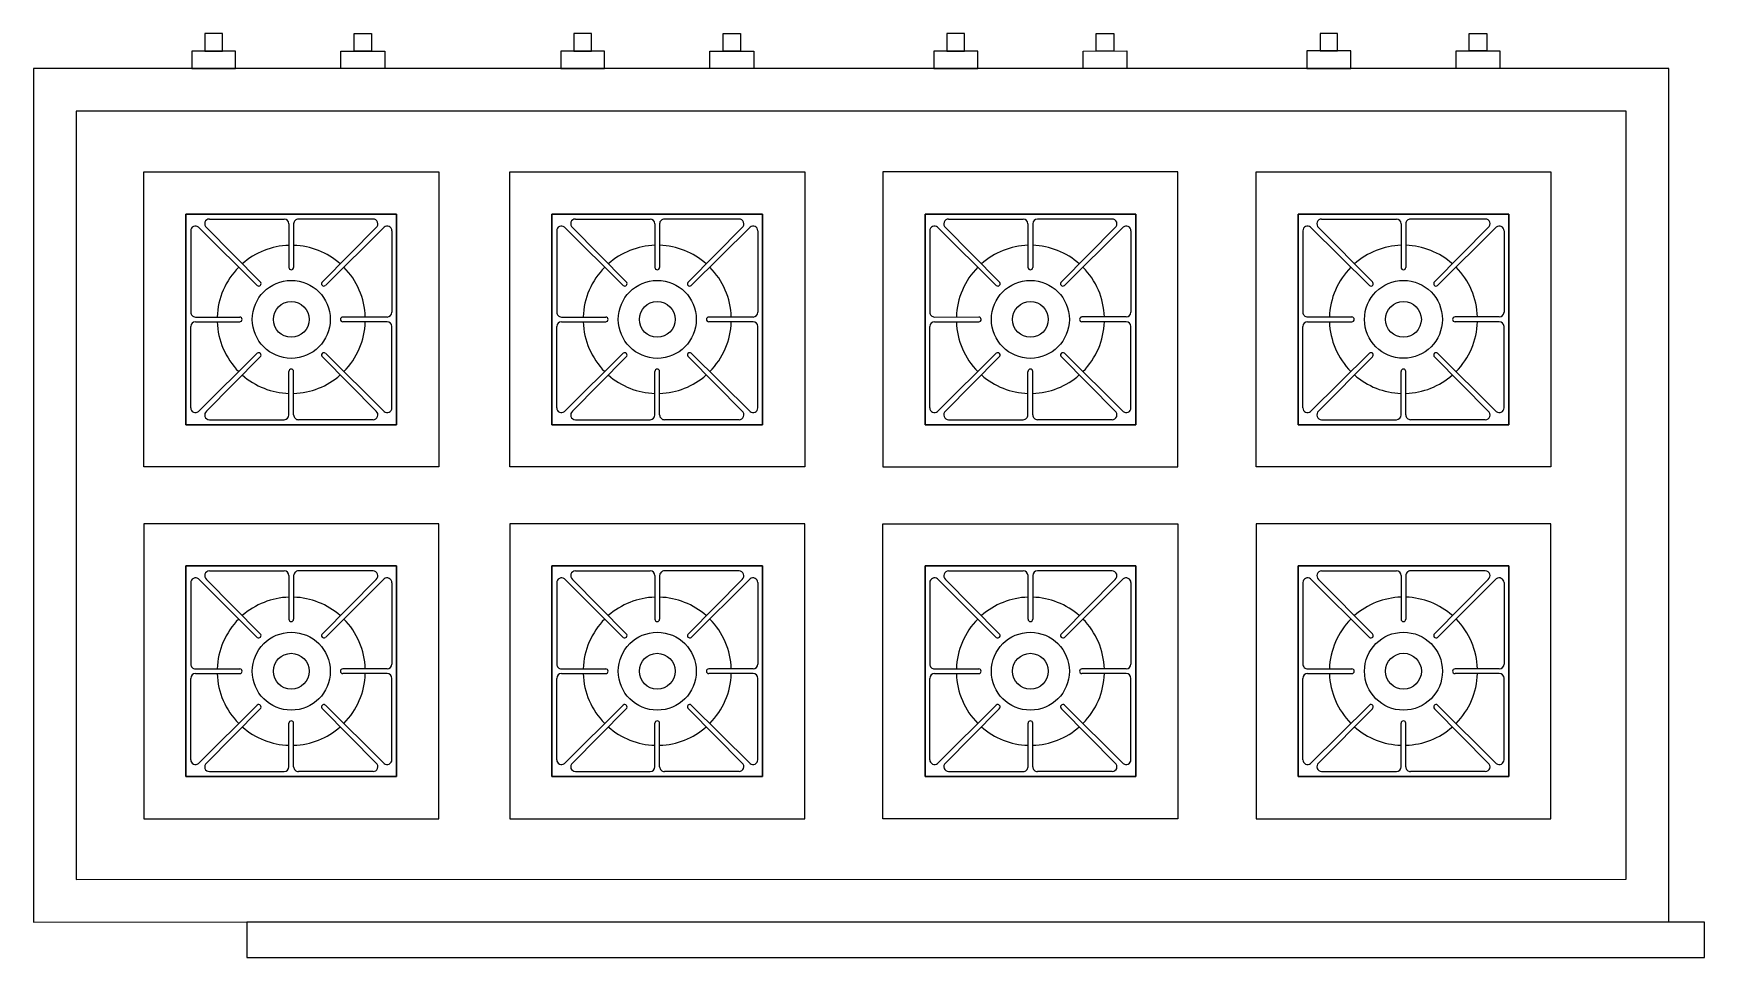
# Model space of a CAD drawing. Header units: millimetres. Extents: x -937 to 10425, y -275 to 2422.
# Drawn here: x 9317.1 to 9411.1, y 2369.8 to 2421.7 of the extents above; entities that cross this region are included whole.
import ezdxf

# ---------------------------------------------------------------- set-up
doc = ezdxf.new("R2010")
doc.units = ezdxf.units.MM
doc.layers.add('S2000-002 Çizgi', color=7, linetype='Continuous')

# ---------------------------------------------------------------- blocks, each defined once
blk = doc.blocks.new('A$C12B43838')
at = {"layer": 'S2000-002 Çizgi'}
for p, q in [((8.581, 39.819), (20.43, 39.819)), ((9.901, 39.536), (14.105, 39.536)), ((19.11, 39.537), (14.906, 39.537)), ((20.43, 39.819), (20.431, 27.97)), ((29.17, 39.819), (41.019, 39.819)), ((30.49, 39.537), (34.694, 39.537)), ((39.699, 39.537), (35.495, 39.537)), ((41.019, 39.819), (41.019, 27.97)), ((50.159, 39.82), (50.159, 27.97)), ((62.008, 39.82), (50.159, 39.82)), ((51.479, 39.537), (55.683, 39.537)), ((60.688, 39.537), (56.484, 39.537)), ((71.148, 39.82), (82.997, 39.82)), ((72.468, 39.538), (76.672, 39.538)), ((81.677, 39.538), (77.472, 39.538)), ((82.997, 39.82), (82.997, 27.971)), ((8.848, 38.875), (8.848, 34.295)), ((9.282, 39.083), (12.59, 35.796)), ((9.734, 39.062), (12.757, 36.004)), ((14.372, 39.27), (14.372, 36.82)), ((14.639, 39.27), (14.639, 36.82)), ((19.278, 39.062), (16.254, 36.004)), ((19.729, 39.083), (16.422, 35.796)), ((20.163, 38.875), (20.164, 34.295)), ((29.437, 38.875), (29.437, 34.295)), ((29.871, 39.083), (33.179, 35.796)), ((30.323, 39.062), (33.346, 36.004)), ((34.961, 39.27), (34.961, 36.82)), ((35.228, 39.27), (35.228, 36.82)), ((39.867, 39.062), (36.843, 36.004)), ((40.318, 39.083), (37.01, 35.797)), ((40.752, 38.875), (40.752, 34.295)), ((50.426, 38.876), (50.426, 34.295)), ((50.86, 39.083), (54.168, 35.797)), ((51.311, 39.063), (54.335, 36.005)), ((55.95, 39.27), (55.95, 36.82)), ((56.217, 39.27), (56.217, 36.82)), ((60.855, 39.063), (57.832, 36.005)), ((61.307, 39.084), (57.999, 35.797)), ((61.741, 38.876), (61.741, 34.296)), ((71.415, 38.876), (71.415, 34.296)), ((71.849, 39.084), (75.156, 35.797)), ((72.3, 39.063), (75.324, 36.005)), ((76.939, 39.271), (76.939, 36.821)), ((77.206, 39.271), (77.206, 36.821)), ((81.844, 39.063), (78.821, 36.005)), ((82.296, 39.084), (78.988, 35.797)), ((82.73, 38.876), (82.73, 34.296)), ((12.778, 35.816), (12.778, 35.816)), ((16.234, 35.816), (16.234, 35.816)), ((33.366, 35.817), (33.366, 35.817)), ((36.823, 35.817), (36.823, 35.817)), ((54.355, 35.817), (54.355, 35.817)), ((57.812, 35.817), (57.812, 35.817)), ((75.344, 35.818), (75.344, 35.818)), ((78.8, 35.818), (78.8, 35.818)), ((9.115, 34.028), (11.606, 34.028)), ((9.115, 34.028), (11.606, 34.028)), ((19.897, 34.028), (17.405, 34.028)), ((19.897, 34.028), (17.405, 34.028)), ((29.704, 34.028), (32.195, 34.028)), ((29.704, 34.028), (32.195, 34.028)), ((40.486, 34.028), (37.994, 34.028)), ((40.486, 34.028), (37.994, 34.028)), ((50.693, 34.028), (53.184, 34.029)), ((50.693, 34.028), (53.184, 34.029)), ((61.474, 34.029), (58.983, 34.029)), ((61.474, 34.029), (58.983, 34.029)), ((71.681, 34.029), (74.173, 34.029)), ((71.681, 34.029), (74.173, 34.029)), ((82.463, 34.029), (79.972, 34.029)), ((82.463, 34.029), (79.972, 34.029)), ((8.848, 28.914), (8.848, 33.494)), ((9.115, 33.761), (11.606, 33.761)), ((19.897, 33.761), (17.405, 33.761)), ((20.164, 28.914), (20.164, 33.494)), ((29.437, 28.914), (29.437, 33.494)), ((29.704, 33.761), (32.195, 33.761)), ((40.486, 33.761), (37.994, 33.761)), ((40.753, 28.914), (40.752, 33.495)), ((50.426, 28.914), (50.426, 33.495)), ((50.693, 33.762), (53.184, 33.762)), ((61.474, 33.762), (58.983, 33.762)), ((61.741, 28.915), (61.741, 33.495)), ((71.415, 28.915), (71.415, 33.495)), ((71.681, 33.762), (74.173, 33.762)), ((82.463, 33.762), (79.972, 33.762)), ((82.73, 28.915), (82.73, 33.495)), ((9.283, 28.706), (12.59, 31.993)), ((12.778, 31.972), (12.778, 31.972)), ((16.234, 31.972), (16.234, 31.972)), ((19.729, 28.706), (16.422, 31.993)), ((29.871, 28.706), (33.179, 31.993)), ((33.367, 31.973), (33.367, 31.973)), ((36.823, 31.973), (36.823, 31.973)), ((40.318, 28.706), (37.011, 31.993)), ((50.86, 28.707), (54.168, 31.993)), ((54.355, 31.973), (54.355, 31.973)), ((57.812, 31.973), (57.812, 31.973)), ((61.307, 28.707), (57.999, 31.993)), ((71.849, 28.707), (75.157, 31.994)), ((75.344, 31.974), (75.344, 31.974)), ((78.801, 31.974), (78.801, 31.974)), ((82.296, 28.707), (78.988, 31.994)), ((9.734, 28.727), (12.758, 31.785)), ((19.278, 28.727), (16.254, 31.785)), ((30.323, 28.727), (33.346, 31.785)), ((39.867, 28.727), (36.843, 31.785)), ((51.312, 28.728), (54.335, 31.786)), ((60.856, 28.728), (57.832, 31.786)), ((72.3, 28.728), (75.324, 31.786)), ((81.844, 28.728), (78.821, 31.786)), ((14.373, 28.519), (14.373, 30.969)), ((14.639, 28.519), (14.639, 30.969)), ((34.961, 28.519), (34.961, 30.97)), ((35.228, 28.519), (35.228, 30.97)), ((55.95, 28.52), (55.95, 30.97)), ((56.217, 28.52), (56.217, 30.97)), ((76.939, 28.52), (76.939, 30.97)), ((77.206, 28.52), (77.206, 30.97)), ((9.901, 28.252), (14.106, 28.252)), ((19.111, 28.252), (14.906, 28.252)), ((30.49, 28.252), (34.695, 28.253)), ((39.699, 28.253), (35.495, 28.253)), ((51.479, 28.253), (55.683, 28.253)), ((60.688, 28.253), (56.484, 28.253)), ((72.468, 28.253), (76.672, 28.253)), ((81.677, 28.254), (77.473, 28.254)), ((9.902, 19.748), (14.106, 19.748)), ((19.111, 19.748), (14.907, 19.748)), ((20.431, 8.181), (20.431, 20.03)), ((30.49, 19.748), (34.695, 19.748)), ((39.7, 19.748), (35.495, 19.748)), ((41.02, 8.181), (41.02, 20.031)), ((50.159, 8.182), (50.159, 20.031)), ((51.479, 19.748), (55.684, 19.748)), ((60.688, 19.749), (56.484, 19.749)), ((72.468, 19.749), (76.672, 19.749)), ((81.677, 19.749), (77.473, 19.749)), ((82.997, 8.182), (82.997, 20.032)), ((8.849, 19.086), (8.849, 14.506)), ((9.283, 19.294), (12.59, 16.007)), ((9.734, 19.273), (12.758, 16.215)), ((14.373, 19.481), (14.373, 17.031)), ((14.64, 19.481), (14.64, 17.031)), ((19.278, 19.273), (16.255, 16.215)), ((19.73, 19.294), (16.422, 16.007)), ((20.164, 19.086), (20.164, 14.506)), ((29.437, 19.086), (29.437, 14.506)), ((29.872, 19.294), (33.179, 16.008)), ((30.323, 19.273), (33.347, 16.215)), ((34.962, 19.481), (34.962, 17.031)), ((35.228, 19.481), (35.228, 17.031)), ((39.867, 19.274), (36.843, 16.216)), ((40.318, 19.294), (37.011, 16.008)), ((40.753, 19.087), (40.753, 14.506)), ((50.426, 19.087), (50.426, 14.507)), ((50.86, 19.295), (54.168, 16.008)), ((51.312, 19.274), (54.336, 16.216)), ((55.95, 19.482), (55.95, 17.032)), ((56.217, 19.482), (56.217, 17.032)), ((60.856, 19.274), (57.832, 16.216)), ((61.307, 19.295), (58, 16.008)), ((61.742, 19.087), (61.742, 14.507)), ((71.415, 19.087), (71.415, 14.507)), ((71.849, 19.295), (75.157, 16.009)), ((72.301, 19.274), (75.324, 16.216)), ((76.939, 19.482), (76.939, 17.032)), ((77.206, 19.482), (77.206, 17.032)), ((81.845, 19.274), (78.821, 16.216)), ((82.296, 19.295), (78.989, 16.009)), ((82.73, 19.088), (82.73, 14.507)), ((12.778, 16.027), (12.778, 16.028)), ((16.234, 16.028), (16.234, 16.028)), ((33.367, 16.028), (33.367, 16.028)), ((36.823, 16.028), (36.823, 16.028)), ((54.356, 16.028), (54.356, 16.028)), ((57.812, 16.028), (57.812, 16.028)), ((75.344, 16.029), (75.344, 16.029)), ((78.801, 16.029), (78.801, 16.029)), ((9.115, 14.239), (11.607, 14.239)), ((19.897, 14.239), (17.406, 14.239)), ((29.704, 14.239), (32.196, 14.239)), ((40.486, 14.239), (37.995, 14.239)), ((50.693, 14.24), (53.184, 14.24)), ((61.475, 14.24), (58.984, 14.24)), ((71.682, 14.24), (74.173, 14.24)), ((82.464, 14.24), (79.972, 14.24)), ((8.849, 9.125), (8.849, 13.705)), ((9.115, 13.972), (11.607, 13.972)), ((9.115, 13.972), (11.607, 13.972)), ((19.897, 13.972), (17.406, 13.972)), ((19.897, 13.972), (17.406, 13.972)), ((20.164, 9.125), (20.164, 13.705)), ((29.438, 9.125), (29.437, 13.705)), ((29.704, 13.972), (32.196, 13.972)), ((29.704, 13.972), (32.196, 13.972)), ((40.486, 13.973), (37.995, 13.973)), ((40.486, 13.973), (37.995, 13.973)), ((40.753, 9.125), (40.753, 13.706)), ((50.426, 9.126), (50.426, 13.706)), ((50.693, 13.973), (53.184, 13.973)), ((50.693, 13.973), (53.184, 13.973)), ((61.475, 13.973), (58.984, 13.973)), ((61.475, 13.973), (58.984, 13.973)), ((61.742, 9.126), (61.742, 13.706)), ((71.415, 9.126), (71.415, 13.706)), ((71.682, 13.973), (74.173, 13.973)), ((71.682, 13.973), (74.173, 13.973)), ((82.464, 13.974), (79.972, 13.973)), ((82.464, 13.974), (79.972, 13.973)), ((82.731, 9.126), (82.73, 13.707)), ((9.283, 8.917), (12.591, 12.204)), ((9.734, 8.938), (12.758, 11.996)), ((12.778, 12.184), (12.778, 12.184)), ((16.235, 12.184), (16.235, 12.184)), ((19.278, 8.938), (16.255, 11.996)), ((19.73, 8.917), (16.422, 12.204)), ((29.872, 8.917), (33.179, 12.204)), ((30.323, 8.938), (33.347, 11.996)), ((33.367, 12.184), (33.367, 12.184)), ((36.823, 12.184), (36.823, 12.184)), ((39.867, 8.939), (36.844, 11.996)), ((40.319, 8.918), (37.011, 12.204)), ((50.861, 8.918), (54.168, 12.205)), ((51.312, 8.939), (54.336, 11.997)), ((54.356, 12.184), (54.356, 12.184)), ((57.812, 12.184), (57.812, 12.184)), ((60.856, 8.939), (57.832, 11.997)), ((61.307, 8.918), (58, 12.205)), ((71.849, 8.918), (75.157, 12.205)), ((72.301, 8.939), (75.324, 11.997)), ((75.345, 12.185), (75.345, 12.185)), ((78.801, 12.185), (78.801, 12.185)), ((81.845, 8.939), (78.821, 11.997)), ((82.296, 8.919), (78.989, 12.205)), ((14.373, 8.73), (14.373, 11.18)), ((14.64, 8.73), (14.64, 11.18)), ((34.962, 8.731), (34.962, 11.181)), ((35.229, 8.731), (35.229, 11.181)), ((55.951, 8.731), (55.951, 11.181)), ((56.217, 8.731), (56.217, 11.181)), ((76.939, 8.732), (76.939, 11.182)), ((77.206, 8.732), (77.206, 11.182)), ((9.902, 8.463), (14.106, 8.463)), ((19.111, 8.464), (14.907, 8.463)), ((30.491, 8.464), (34.695, 8.464)), ((39.7, 8.464), (35.496, 8.464)), ((51.48, 8.464), (55.684, 8.464)), ((60.689, 8.464), (56.484, 8.464)), ((72.468, 8.465), (76.673, 8.465)), ((81.677, 8.465), (77.473, 8.465)), ((8.582, 8.181), (20.431, 8.181)), ((29.171, 8.181), (41.02, 8.181)), ((62.009, 8.182), (50.159, 8.182)), ((71.148, 8.182), (82.997, 8.182))]:
    blk.add_line(p, q, dxfattribs=at)
for points in [[(9.646, 48.988), (10.633, 48.988), (10.633, 49.975), (9.646, 49.975)], [(19.027, 48.988), (18.04, 48.988), (18.039, 49.976), (19.027, 49.976)], [(30.404, 48.988), (31.391, 48.988), (31.391, 49.975), (30.404, 49.975)], [(39.785, 48.988), (38.797, 48.988), (38.797, 49.976), (39.785, 49.976)], [(51.392, 48.988), (52.38, 48.988), (52.38, 49.976), (51.392, 49.976)], [(60.774, 48.988), (59.786, 48.988), (59.786, 49.976), (60.774, 49.976)], [(72.381, 48.989), (73.369, 48.989), (73.369, 49.976), (72.381, 49.976)], [(81.763, 48.989), (80.775, 48.989), (80.775, 49.977), (81.763, 49.977)], [(8.905, 48), (11.374, 48), (11.374, 48.988), (8.905, 48.988)], [(19.768, 48), (17.299, 48), (17.299, 48.988), (19.768, 48.988)], [(29.663, 48), (32.132, 48), (32.132, 48.988), (29.663, 48.988)], [(40.526, 48), (38.057, 48), (38.057, 48.988), (40.526, 48.988)], [(50.652, 48.001), (53.121, 48.001), (53.121, 48.988), (50.652, 48.988)], [(61.515, 48.001), (59.046, 48.001), (59.046, 48.988), (61.515, 48.989)], [(71.641, 48.001), (74.11, 48.001), (74.11, 48.989), (71.641, 48.989)], [(82.503, 48.001), (80.034, 48.001), (80.034, 48.989), (82.503, 48.989)], [(92.001, 0.002), (92, 48.002), (0, 48), (0.001, 0)], [(89.601, 2.402), (89.6, 45.602), (2.4, 45.6), (2.401, 2.4)], [(22.8, 42.189), (22.8, 25.6), (6.212, 25.6), (6.211, 42.189)], [(43.389, 42.189), (43.389, 25.601), (26.8, 25.6), (26.8, 42.189)], [(47.789, 42.189), (47.789, 25.601), (64.378, 25.601), (64.378, 42.19)], [(85.367, 42.19), (85.367, 25.601), (68.778, 25.601), (68.778, 42.19)], [(20.43, 39.819), (20.431, 27.97), (8.581, 27.97), (8.581, 39.819)], [(20.43, 39.819), (8.581, 39.819), (8.581, 27.97), (20.431, 27.97)], [(20.43, 39.819), (8.581, 39.819), (8.581, 27.97), (20.431, 27.97)], [(41.019, 39.819), (41.019, 27.97), (29.17, 27.97), (29.17, 39.819)], [(41.019, 39.819), (29.17, 39.819), (29.17, 27.97), (41.019, 27.97)], [(41.019, 39.819), (29.17, 39.819), (29.17, 27.97), (41.019, 27.97)], [(50.159, 39.82), (50.159, 27.97), (62.008, 27.971), (62.008, 39.82)], [(50.159, 39.82), (62.008, 39.82), (62.008, 27.971), (50.159, 27.97)], [(50.159, 39.82), (62.008, 39.82), (62.008, 27.971), (50.159, 27.97)], [(82.997, 39.82), (82.997, 27.971), (71.148, 27.971), (71.148, 39.82)], [(82.997, 39.82), (71.148, 39.82), (71.148, 27.971), (82.997, 27.971)], [(82.997, 39.82), (71.148, 39.82), (71.148, 27.971), (82.997, 27.971)], [(22.801, 5.811), (22.801, 22.4), (6.212, 22.4), (6.212, 5.811)], [(43.39, 5.812), (43.389, 22.401), (26.801, 22.4), (26.801, 5.811)], [(47.79, 5.812), (47.789, 22.401), (64.378, 22.401), (64.379, 5.812)], [(85.367, 5.813), (85.367, 22.401), (68.778, 22.401), (68.779, 5.812)], [(20.431, 8.181), (20.431, 20.03), (8.582, 20.03), (8.582, 8.181)], [(20.431, 8.181), (8.582, 8.181), (8.582, 20.03), (20.431, 20.03)], [(20.431, 8.181), (8.582, 8.181), (8.582, 20.03), (20.431, 20.03)], [(41.02, 8.181), (41.02, 20.031), (29.17, 20.03), (29.171, 8.181)], [(41.02, 8.181), (29.171, 8.181), (29.17, 20.03), (41.02, 20.031)], [(41.02, 8.181), (29.171, 8.181), (29.17, 20.03), (41.02, 20.031)], [(50.159, 8.182), (50.159, 20.031), (62.008, 20.031), (62.009, 8.182)], [(50.159, 8.182), (62.009, 8.182), (62.008, 20.031), (50.159, 20.031)], [(50.159, 8.182), (62.009, 8.182), (62.008, 20.031), (50.159, 20.031)], [(82.997, 8.182), (82.997, 20.032), (71.148, 20.031), (71.148, 8.182)], [(82.997, 8.182), (71.148, 8.182), (71.148, 20.031), (82.997, 20.032)], [(82.997, 8.182), (71.148, 8.182), (71.148, 20.031), (82.997, 20.032)]]:
    blk.add_lwpolyline(points, close=True, dxfattribs=at)
for centre, radius in [((14.506, 33.894), 2.192), ((35.095, 33.895), 2.192), ((56.084, 33.895), 2.192), ((77.072, 33.896), 2.192), ((14.506, 33.894), 1.007), ((35.095, 33.895), 1.007), ((56.084, 33.895), 1.007), ((77.072, 33.896), 1.007), ((14.506, 14.106), 2.192), ((35.095, 14.106), 2.192), ((56.084, 14.106), 2.192), ((77.073, 14.107), 2.192), ((14.506, 14.106), 1.007), ((35.095, 14.106), 1.007), ((56.084, 14.106), 1.007), ((77.073, 14.107), 1.007)]:
    blk.add_circle(centre, radius, dxfattribs=at)
for centre, radius, start, end in [((9.901, 39.27), 0.267, 90.00124, 231.14924), ((14.105, 39.27), 0.267, 0.00123, 90.00123), ((14.906, 39.27), 0.267, 90.00123, 180.00124), ((19.11, 39.27), 0.267, 308.85324, 90.00123), ((30.49, 39.27), 0.267, 90.00124, 231.14924), ((34.694, 39.27), 0.267, 0.00123, 90.00123), ((35.495, 39.27), 0.267, 90.00123, 180.00124), ((39.699, 39.27), 0.267, 308.85324, 90.00123), ((51.479, 39.27), 0.267, 90.00124, 231.14924), ((55.683, 39.27), 0.267, 0.00124, 90.00124), ((56.484, 39.27), 0.267, 90.00124, 180.00124), ((60.688, 39.271), 0.267, 308.85324, 90.00123), ((72.468, 39.271), 0.267, 90.00124, 231.14924), ((76.672, 39.271), 0.267, 0.00123, 90.00123), ((77.472, 39.271), 0.267, 90.00123, 180.00124), ((81.677, 39.271), 0.267, 308.85324, 90.00123), ((9.115, 38.875), 0.267, 51.14924, 180.00124), ((19.897, 38.875), 0.267, 0.00123, 128.85324), ((29.704, 38.875), 0.267, 51.14924, 180.00124), ((40.485, 38.875), 0.267, 0.00123, 128.85324), ((50.693, 38.876), 0.267, 51.14924, 180.00124), ((61.474, 38.876), 0.267, 0.00123, 128.85324), ((71.681, 38.876), 0.267, 51.14924, 180.00124), ((82.463, 38.876), 0.267, 0.00123, 128.85324), ((14.506, 33.894), 4.167, 91.83634, 131.37599), ((14.506, 33.894), 4.167, 48.62648, 88.16613), ((35.095, 33.895), 4.167, 91.83634, 131.37599), ((35.095, 33.895), 4.167, 48.62648, 88.16613), ((56.084, 33.895), 4.167, 91.83634, 131.37599), ((56.084, 33.895), 4.167, 48.62648, 88.16613), ((77.072, 33.896), 4.167, 91.83634, 131.37599), ((77.072, 33.896), 4.167, 48.62648, 88.16613), ((14.506, 33.894), 4.167, 135.20229, 178.16613), ((14.506, 36.82), 0.133, 180.00124, 270.00124), ((14.506, 36.82), 0.133, 270.00124, 0.00123), ((14.506, 33.894), 4.167, 1.83634, 44.80019), ((35.095, 33.895), 4.167, 135.20229, 178.16613), ((35.095, 36.82), 0.133, 180.00124, 270.00124), ((35.095, 36.82), 0.133, 270.00124, 0.00123), ((35.095, 33.895), 4.167, 1.83634, 44.80019), ((56.084, 33.895), 4.167, 135.20229, 178.16613), ((56.083, 36.82), 0.133, 180.00124, 270.00124), ((56.083, 36.82), 0.133, 270.00124, 0.00124), ((56.084, 33.895), 4.167, 1.83634, 44.80019), ((77.072, 33.896), 4.167, 135.20229, 178.16613), ((77.072, 36.821), 0.133, 180.00124, 270.00124), ((77.072, 36.821), 0.133, 270.00124, 0.00123), ((77.072, 33.896), 4.167, 1.83634, 44.80019), ((12.674, 35.9), 0.133, 231.1547, 321.13692), ((12.674, 35.9), 0.133, 321.14832, 51.14168), ((16.338, 35.9), 0.133, 128.86079, 218.85416), ((16.338, 35.9), 0.133, 218.86555, 308.84777), ((33.263, 35.9), 0.133, 231.1547, 321.13692), ((33.263, 35.9), 0.133, 321.14832, 51.14168), ((36.927, 35.9), 0.133, 128.86079, 218.85416), ((36.927, 35.9), 0.133, 218.86555, 308.84777), ((54.251, 35.901), 0.133, 231.1547, 321.13692), ((54.251, 35.901), 0.133, 321.14832, 51.14168), ((57.916, 35.901), 0.133, 128.86079, 218.85416), ((57.916, 35.901), 0.133, 218.86555, 308.84777), ((75.24, 35.901), 0.133, 231.1547, 321.13692), ((75.24, 35.901), 0.133, 321.14832, 51.14168), ((78.904, 35.901), 0.133, 128.86079, 218.85416), ((78.904, 35.901), 0.133, 218.86555, 308.84777), ((9.115, 34.295), 0.267, 180.00124, 270.00124), ((11.606, 33.894), 0.133, 0.00124, 90.00124), ((11.606, 33.894), 0.133, 270.00124, 0.00124), ((17.405, 33.894), 0.133, 90.00124, 180.00124), ((17.405, 33.894), 0.133, 180.00124, 270.00124), ((19.897, 34.295), 0.267, 270.00124, 0.00123), ((29.704, 34.295), 0.267, 180.00124, 270.00124), ((32.195, 33.895), 0.133, 0.00124, 90.00124), ((32.195, 33.895), 0.133, 270.00124, 0.00124), ((37.994, 33.895), 0.133, 90.00124, 180.00124), ((37.994, 33.895), 0.133, 180.00124, 270.00124), ((40.486, 34.295), 0.267, 270.00124, 0.00123), ((50.693, 34.295), 0.267, 180.00124, 270.00124), ((53.184, 33.895), 0.133, 0.00124, 90.00124), ((53.184, 33.895), 0.133, 270.00123, 0.00124), ((58.983, 33.895), 0.133, 90.00124, 180.00123), ((58.983, 33.895), 0.133, 180.00123, 270.00123), ((61.474, 34.296), 0.267, 270.00124, 0.00124), ((71.681, 34.296), 0.267, 180.00124, 270.00124), ((74.173, 33.896), 0.133, 0.00124, 90.00124), ((74.173, 33.896), 0.133, 270.00124, 0.00124), ((79.972, 33.896), 0.133, 90.00124, 180.00124), ((79.972, 33.896), 0.133, 180.00124, 270.00124), ((82.463, 34.296), 0.267, 270.00124, 0.00123), ((9.115, 33.494), 0.267, 90.00124, 180.00124), ((14.506, 33.894), 4.167, 181.83634, 224.80019), ((14.506, 33.894), 4.167, 315.20229, 358.16613), ((19.897, 33.494), 0.267, 0.00124, 90.00124), ((29.704, 33.494), 0.267, 90.00124, 180.00124), ((35.095, 33.895), 4.167, 181.83634, 224.80019), ((35.095, 33.895), 4.167, 315.20229, 358.16613), ((40.486, 33.495), 0.267, 0.00124, 90.00124), ((50.693, 33.495), 0.267, 90.00124, 180.00123), ((56.084, 33.895), 4.167, 181.83634, 224.80019), ((56.084, 33.895), 4.167, 315.20229, 358.16613), ((61.474, 33.495), 0.267, 0.00124, 90.00124), ((71.681, 33.495), 0.267, 90.00124, 180.00124), ((77.072, 33.896), 4.167, 181.83634, 224.80019), ((77.072, 33.896), 4.167, 315.20229, 358.16613), ((82.463, 33.495), 0.267, 0.00124, 90.00124), ((12.674, 31.889), 0.133, 38.86555, 128.84777), ((12.674, 31.889), 0.133, 308.86079, 38.85416), ((16.338, 31.889), 0.133, 141.14832, 231.14168), ((16.338, 31.889), 0.133, 51.1547, 141.13692), ((33.263, 31.889), 0.133, 38.86555, 128.84777), ((33.263, 31.889), 0.133, 308.86079, 38.85416), ((36.927, 31.889), 0.133, 141.14832, 231.14168), ((36.927, 31.889), 0.133, 51.1547, 141.13692), ((54.251, 31.889), 0.133, 38.86555, 128.84777), ((54.251, 31.889), 0.133, 308.86079, 38.85416), ((57.916, 31.89), 0.133, 141.14832, 231.14168), ((57.916, 31.89), 0.133, 51.1547, 141.13692), ((75.24, 31.89), 0.133, 38.86555, 128.84777), ((75.24, 31.89), 0.133, 308.86079, 38.85416), ((78.904, 31.89), 0.133, 141.14832, 231.14168), ((78.904, 31.89), 0.133, 51.1547, 141.13692), ((14.506, 30.969), 0.133, 90.00124, 180.00124), ((14.506, 30.969), 0.133, 0.00124, 90.00124), ((35.095, 30.97), 0.133, 90.00124, 180.00124), ((35.095, 30.97), 0.133, 0.00124, 90.00124), ((56.084, 30.97), 0.133, 90.00124, 180.00123), ((56.084, 30.97), 0.133, 0.00124, 90.00124), ((77.072, 30.97), 0.133, 90.00124, 180.00124), ((77.072, 30.97), 0.133, 0.00124, 90.00124), ((14.506, 33.894), 4.167, 228.62648, 268.16613), ((14.506, 33.894), 4.167, 271.83634, 311.37599), ((35.095, 33.895), 4.167, 228.62648, 268.16613), ((35.095, 33.895), 4.167, 271.83634, 311.37599), ((56.084, 33.895), 4.167, 228.62648, 268.16613), ((56.084, 33.895), 4.167, 271.83634, 311.37599), ((77.072, 33.896), 4.167, 228.62648, 268.16613), ((77.072, 33.896), 4.167, 271.83634, 311.37599), ((9.115, 28.914), 0.267, 180.00123, 308.85324), ((9.901, 28.519), 0.267, 128.85324, 270.00123), ((14.106, 28.519), 0.267, 270.00124, 0.00124), ((14.906, 28.519), 0.267, 180.00124, 270.00124), ((19.111, 28.519), 0.267, 270.00124, 51.14924), ((19.897, 28.914), 0.267, 231.14924, 0.00124), ((29.704, 28.914), 0.267, 180.00123, 308.85324), ((30.49, 28.519), 0.267, 128.85324, 270.00123), ((34.695, 28.519), 0.267, 270.00124, 0.00124), ((35.495, 28.519), 0.267, 180.00124, 270.00124), ((39.699, 28.52), 0.267, 270.00124, 51.14924), ((40.486, 28.914), 0.267, 231.14924, 0.00124), ((50.693, 28.914), 0.267, 180.00123, 308.85324), ((51.479, 28.52), 0.267, 128.85324, 270.00123), ((55.683, 28.52), 0.267, 270.00123, 0.00124), ((56.484, 28.52), 0.267, 180.00123, 270.00123), ((60.688, 28.52), 0.267, 270.00124, 51.14924), ((61.474, 28.915), 0.267, 231.14924, 0.00124), ((71.682, 28.915), 0.267, 180.00123, 308.85324), ((72.468, 28.52), 0.267, 128.85324, 270.00123), ((76.672, 28.52), 0.267, 270.00124, 0.00124), ((77.473, 28.52), 0.267, 180.00124, 270.00124), ((81.677, 28.52), 0.267, 270.00124, 51.14924), ((82.463, 28.915), 0.267, 231.14924, 0.00124), ((9.902, 19.481), 0.267, 90.00124, 231.14924), ((14.106, 19.481), 0.267, 0.00123, 90.00123), ((14.907, 19.481), 0.267, 90.00123, 180.00124), ((19.111, 19.481), 0.267, 308.85324, 90.00123), ((30.49, 19.481), 0.267, 90.00124, 231.14924), ((34.695, 19.481), 0.267, 0.00123, 90.00123), ((35.495, 19.481), 0.267, 90.00123, 180.00124), ((39.7, 19.481), 0.267, 308.85324, 90.00123), ((51.479, 19.482), 0.267, 90.00124, 231.14924), ((55.684, 19.482), 0.267, 0.00124, 90.00124), ((56.484, 19.482), 0.267, 90.00124, 180.00124), ((60.688, 19.482), 0.267, 308.85324, 90.00123), ((72.468, 19.482), 0.267, 90.00124, 231.14924), ((76.672, 19.482), 0.267, 0.00123, 90.00123), ((77.473, 19.482), 0.267, 90.00123, 180.00124), ((81.677, 19.482), 0.267, 308.85324, 90.00123), ((9.115, 19.086), 0.267, 51.14924, 180.00124), ((19.897, 19.086), 0.267, 0.00123, 128.85324), ((29.704, 19.086), 0.267, 51.14924, 180.00124), ((40.486, 19.087), 0.267, 0.00123, 128.85324), ((50.693, 19.087), 0.267, 51.14924, 180.00124), ((61.475, 19.087), 0.267, 0.00123, 128.85324), ((71.682, 19.087), 0.267, 51.14924, 180.00124), ((82.463, 19.088), 0.267, 0.00123, 128.85324), ((14.506, 14.106), 4.167, 91.83634, 131.37599), ((14.506, 14.106), 4.167, 48.62648, 88.16613), ((35.095, 14.106), 4.167, 91.83634, 131.37599), ((35.095, 14.106), 4.167, 48.62648, 88.16613), ((56.084, 14.106), 4.167, 91.83634, 131.37599), ((56.084, 14.106), 4.167, 48.62648, 88.16613), ((77.073, 14.107), 4.167, 91.83634, 131.37599), ((77.073, 14.107), 4.167, 48.62648, 88.16613), ((14.506, 14.106), 4.167, 135.20229, 178.16613), ((14.506, 17.031), 0.133, 180.00124, 270.00124), ((14.506, 17.031), 0.133, 270.00124, 0.00123), ((14.506, 14.106), 4.167, 1.83634, 44.80019), ((35.095, 14.106), 4.167, 135.20229, 178.16613), ((35.095, 17.031), 0.133, 180.00124, 270.00124), ((35.095, 17.031), 0.133, 270.00124, 0.00123), ((35.095, 14.106), 4.167, 1.83634, 44.80019), ((56.084, 14.106), 4.167, 135.20229, 178.16613), ((56.084, 17.032), 0.133, 180.00124, 270.00124), ((56.084, 17.032), 0.133, 270.00124, 0.00124), ((56.084, 14.106), 4.167, 1.83634, 44.80019), ((77.073, 14.107), 4.167, 135.20229, 178.16613), ((77.073, 17.032), 0.133, 180.00124, 270.00124), ((77.073, 17.032), 0.133, 270.00124, 0.00123), ((77.073, 14.107), 4.167, 1.83634, 44.80019), ((12.674, 16.111), 0.133, 231.1547, 321.13692), ((12.674, 16.111), 0.133, 321.14832, 51.14168), ((16.338, 16.111), 0.133, 128.86079, 218.85416), ((16.338, 16.111), 0.133, 218.86555, 308.84777), ((33.263, 16.112), 0.133, 231.1547, 321.13692), ((33.263, 16.112), 0.133, 321.14832, 51.14168), ((36.927, 16.112), 0.133, 128.86079, 218.85416), ((36.927, 16.112), 0.133, 218.86555, 308.84777), ((54.252, 16.112), 0.133, 231.1547, 321.13692), ((54.252, 16.112), 0.133, 321.14832, 51.14168), ((57.916, 16.112), 0.133, 128.86079, 218.85416), ((57.916, 16.112), 0.133, 218.86555, 308.84777), ((75.241, 16.112), 0.133, 231.1547, 321.13692), ((75.241, 16.112), 0.133, 321.14832, 51.14168), ((78.905, 16.113), 0.133, 128.86079, 218.85416), ((78.905, 16.113), 0.133, 218.86555, 308.84777), ((9.115, 14.506), 0.267, 180.00124, 270.00124), ((11.607, 14.106), 0.133, 0.00123, 90.00123), ((11.607, 14.106), 0.133, 270.00124, 0.00123), ((17.406, 14.106), 0.133, 90.00123, 180.00124), ((17.406, 14.106), 0.133, 180.00124, 270.00124), ((19.897, 14.506), 0.267, 270.00124, 0.00123), ((29.704, 14.506), 0.267, 180.00124, 270.00124), ((32.196, 14.106), 0.133, 0.00123, 90.00123), ((32.196, 14.106), 0.133, 270.00124, 0.00123), ((37.995, 14.106), 0.133, 90.00123, 180.00124), ((37.995, 14.106), 0.133, 180.00124, 270.00124), ((40.486, 14.506), 0.267, 270.00124, 0.00123), ((50.693, 14.507), 0.267, 180.00124, 270.00124), ((53.184, 14.106), 0.133, 0.00124, 90.00124), ((53.184, 14.106), 0.133, 270.00124, 0.00124), ((58.984, 14.106), 0.133, 90.00124, 180.00124), ((58.984, 14.106), 0.133, 180.00124, 270.00124), ((61.475, 14.507), 0.267, 270.00124, 0.00124), ((71.682, 14.507), 0.267, 180.00124, 270.00124), ((74.173, 14.107), 0.133, 0.00123, 90.00123), ((74.173, 14.107), 0.133, 270.00124, 0.00123), ((79.972, 14.107), 0.133, 90.00123, 180.00124), ((79.972, 14.107), 0.133, 180.00124, 270.00124), ((82.464, 14.507), 0.267, 270.00124, 0.00123), ((9.115, 13.705), 0.267, 90.00124, 180.00124), ((14.506, 14.106), 4.167, 181.83634, 224.80019), ((14.506, 14.106), 4.167, 315.20229, 358.16613), ((19.897, 13.705), 0.267, 0.00124, 90.00124), ((29.704, 13.705), 0.267, 90.00124, 180.00124), ((35.095, 14.106), 4.167, 181.83634, 224.80019), ((35.095, 14.106), 4.167, 315.20229, 358.16613), ((40.486, 13.706), 0.267, 0.00124, 90.00124), ((50.693, 13.706), 0.267, 90.00124, 180.00123), ((56.084, 14.106), 4.167, 181.83634, 224.80019), ((56.084, 14.106), 4.167, 315.20229, 358.16613), ((61.475, 13.706), 0.267, 0.00124, 90.00124), ((71.682, 13.706), 0.267, 90.00124, 180.00124), ((77.073, 14.107), 4.167, 181.83634, 224.80019), ((77.073, 14.107), 4.167, 315.20229, 358.16613), ((82.464, 13.707), 0.267, 0.00124, 90.00124), ((12.674, 12.1), 0.133, 38.86555, 128.84777), ((16.338, 12.1), 0.133, 51.1547, 141.13692), ((33.263, 12.1), 0.133, 38.86555, 128.84777), ((36.927, 12.1), 0.133, 51.1547, 141.13692), ((54.252, 12.101), 0.133, 38.86555, 128.84777), ((57.916, 12.101), 0.133, 51.1547, 141.13692), ((75.241, 12.101), 0.133, 38.86555, 128.84777), ((78.905, 12.101), 0.133, 51.1547, 141.13692), ((12.674, 12.1), 0.133, 308.86079, 38.85416), ((14.506, 11.18), 0.133, 90.00124, 180.00124), ((14.506, 11.18), 0.133, 0.00124, 90.00124), ((16.338, 12.1), 0.133, 141.14832, 231.14168), ((33.263, 12.1), 0.133, 308.86079, 38.85416), ((35.095, 11.181), 0.133, 90.00124, 180.00124), ((35.095, 11.181), 0.133, 0.00124, 90.00124), ((36.927, 12.1), 0.133, 141.14832, 231.14168), ((54.252, 12.101), 0.133, 308.86079, 38.85416), ((56.084, 11.181), 0.133, 90.00124, 180.00123), ((56.084, 11.181), 0.133, 0.00124, 90.00124), ((57.916, 12.101), 0.133, 141.14832, 231.14168), ((75.241, 12.101), 0.133, 308.86079, 38.85416), ((77.073, 11.182), 0.133, 90.00124, 180.00124), ((77.073, 11.182), 0.133, 0.00124, 90.00124), ((78.905, 12.101), 0.133, 141.14832, 231.14168), ((14.506, 14.106), 4.167, 228.62648, 268.16613), ((14.506, 14.106), 4.167, 271.83634, 311.37599), ((35.095, 14.106), 4.167, 228.62648, 268.16613), ((35.095, 14.106), 4.167, 271.83634, 311.37599), ((56.084, 14.106), 4.167, 228.62648, 268.16613), ((56.084, 14.106), 4.167, 271.83634, 311.37599), ((77.073, 14.107), 4.167, 228.62648, 268.16613), ((77.073, 14.107), 4.167, 271.83634, 311.37599), ((9.116, 9.125), 0.267, 180.00123, 308.85324), ((9.902, 8.73), 0.267, 128.85324, 270.00123), ((14.106, 8.73), 0.267, 270.00124, 0.00124), ((14.907, 8.73), 0.267, 180.00124, 270.00124), ((19.111, 8.73), 0.267, 270.00124, 51.14924), ((19.897, 9.125), 0.267, 231.14924, 0.00124), ((29.704, 9.125), 0.267, 180.00123, 308.85324), ((30.491, 8.731), 0.267, 128.85324, 270.00123), ((34.695, 8.731), 0.267, 270.00124, 0.00124), ((35.496, 8.731), 0.267, 180.00124, 270.00124), ((39.7, 8.731), 0.267, 270.00124, 51.14924), ((40.486, 9.125), 0.267, 231.14924, 0.00124), ((50.693, 9.126), 0.267, 180.00123, 308.85324), ((51.48, 8.731), 0.267, 128.85324, 270.00123), ((55.684, 8.731), 0.267, 270.00123, 0.00124), ((56.484, 8.731), 0.267, 180.00123, 270.00123), ((60.689, 8.731), 0.267, 270.00124, 51.14924), ((61.475, 9.126), 0.267, 231.14924, 0.00124), ((71.682, 9.126), 0.267, 180.00123, 308.85324), ((72.468, 8.731), 0.267, 128.85324, 270.00123), ((76.673, 8.732), 0.267, 270.00124, 0.00124), ((77.473, 8.732), 0.267, 180.00124, 270.00124), ((81.677, 8.732), 0.267, 270.00124, 51.14924), ((82.464, 9.126), 0.267, 231.14924, 0.00124)]:
    blk.add_arc(centre, radius, start, end, dxfattribs=at)

msp = doc.modelspace()

# ---------------------------------------------------------------- linework, layer by layer
msp.add_lwpolyline([(9411.114, 2371.756), (9329.114, 2371.756), (9329.114, 2369.756), (9411.114, 2369.756)], close=True)

# ---------------------------------------------------------------- block references
at = {"ltscale": 5}
msp.add_blockref('A$C12B43838', (9317.102, 2371.755), dxfattribs=at)

doc.saveas('drawing.dxf')
